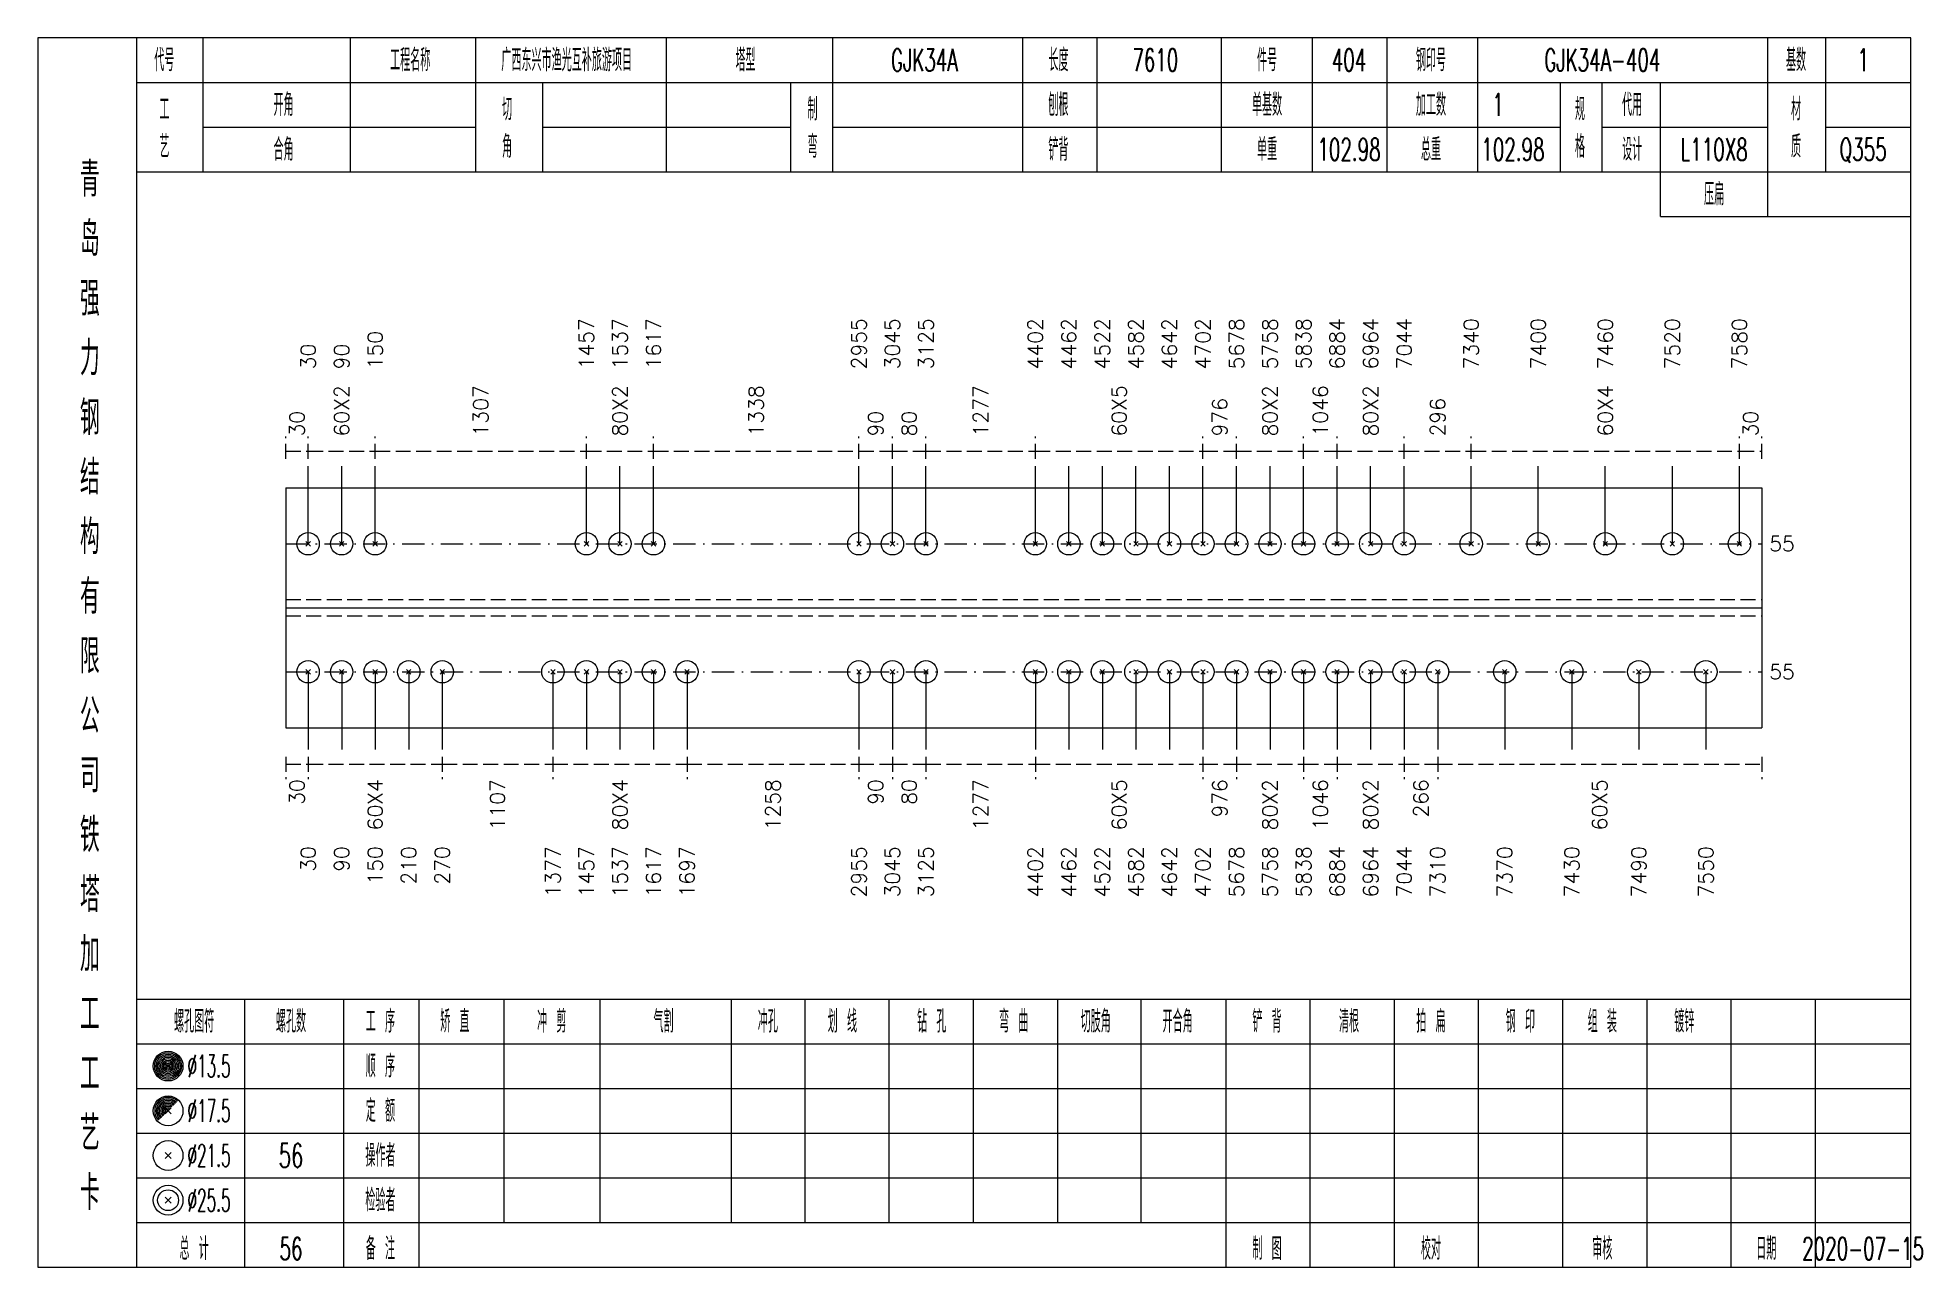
# Model space of a CAD drawing. Extents: x 0 to 2606, y -377 to 6479.
# Drawn here: x 0 to 252.9, y 5075 to 5240 of the extents above; entities that cross this region are included whole.
import ezdxf
from ezdxf.enums import TextEntityAlignment as Align

# ---------------------------------------------------------------- set-up
doc = ezdxf.new("R2010")
doc.units = 0
doc.header["$MEASUREMENT"] = 0
doc.linetypes.add('一点画线', pattern=[5.2, 3, -1, 0.2, -1])
doc.linetypes.add('虚线', pattern=[2.75, 2, -0.75])
doc.layers.get('0').update_dxf_attribs({"linetype": 'CONTINUOUS', "lineweight": 25})
doc.layers.add('1', color=7, linetype='CONTINUOUS', lineweight=25)
doc.layers.add('4', color=7, linetype='CONTINUOUS', lineweight=25)
doc.styles.get("Standard").update_dxf_attribs({"font": 'simplex.shx', "width": 0.7, "height": 3, "bigfont": 'gbhzfs.shx'})

msp = doc.modelspace()

# ---------------------------------------------------------------- texts
at = {"color": 7, "linetype": 'Continuous', "lineweight": 13}
for s, p in [('1457', (73.65, 5195.5)), ('1537', (78.15, 5195.5)), ('1617', (82.65, 5195.5)), ('2955', (110.22, 5195.5)), ('3045', (114.72, 5195.5)), ('3125', (119.22, 5195.5)), ('4402', (133.9, 5195.5)), ('4462', (138.4, 5195.5)), ('4522', (142.9, 5195.5)), ('4582', (147.4, 5195.5)), ('4642', (151.9, 5195.5)), ('4702', (156.4, 5195.5)), ('5678', (160.9, 5195.5)), ('5758', (165.4, 5195.5)), ('5838', (169.9, 5195.5)), ('6884', (174.4, 5195.5)), ('6964', (178.9, 5195.5)), ('7044', (183.4, 5195.5)), ('7340', (192.4, 5195.5)), ('7400', (201.4, 5195.5)), ('7460', (210.4, 5195.5)), ('7520', (219.4, 5195.5)), ('7580', (228.4, 5195.5)), ('30', (36.3, 5195.5)), ('90', (40.8, 5195.5)), ('150', (45.3, 5195.5))]:
    msp.add_text(s, height=2, rotation=90, dxfattribs=at).set_placement(p, align=Align.MIDDLE_LEFT)
at = {"color": 8, "linetype": 'Continuous', "lineweight": 9}
for s, p in [('60X2', (40.8, 5186.5)), ('1307', (59.47, 5186.5)), ('80X2', (78.15, 5186.5)), ('1338', (96.43, 5186.5)), ('1277', (126.56, 5186.5)), ('60X5', (145.15, 5186.5)), ('80X2', (165.4, 5186.5)), ('1046', (172.15, 5186.5)), ('80X2', (178.9, 5186.5)), ('60X4', (210.4, 5186.5)), ('976', (158.65, 5186.5)), ('296', (187.9, 5186.5)), ('30', (34.8, 5186.5)), ('90', (112.47, 5186.5)), ('80', (116.97, 5186.5)), ('30', (229.9, 5186.5))]:
    msp.add_text(s, height=2, rotation=90, dxfattribs=at).set_placement(p, align=Align.MIDDLE_LEFT)
at = {"color": 7, "linetype": 'Continuous', "lineweight": 13}
for p in [(232.4, 5172.09), (232.4, 5154.91)]:
    msp.add_text('55', height=2, dxfattribs=at).set_placement(p, align=Align.MIDDLE_LEFT)
at = {"color": 8, "linetype": 'Continuous', "lineweight": 9}
for s, p in [('30', (34.8, 5140.5)), ('60X4', (45.3, 5140.5)), ('1107', (61.72, 5140.5)), ('80X4', (78.15, 5140.5)), ('1258', (98.68, 5140.5)), ('90', (112.47, 5140.5)), ('80', (116.97, 5140.5)), ('1277', (126.56, 5140.5)), ('60X5', (145.15, 5140.5)), ('976', (158.65, 5140.5)), ('80X2', (165.4, 5140.5)), ('1046', (172.15, 5140.5)), ('80X2', (178.9, 5140.5)), ('266', (185.65, 5140.5)), ('60X5', (209.65, 5140.5))]:
    msp.add_text(s, height=2, rotation=90, dxfattribs=at).set_placement(p, align=Align.MIDDLE_RIGHT)
at = {"layer": '1', "color": 7, "linetype": 'Continuous', "lineweight": 13}
for s, p in [('30', (36.3, 5131.5)), ('90', (40.8, 5131.5)), ('150', (45.3, 5131.5)), ('210', (49.8, 5131.5)), ('270', (54.3, 5131.5)), ('1377', (69.15, 5131.5)), ('1457', (73.65, 5131.5)), ('1537', (78.15, 5131.5)), ('1617', (82.65, 5131.5)), ('1697', (87.15, 5131.5)), ('2955', (110.22, 5131.5)), ('3045', (114.72, 5131.5)), ('3125', (119.22, 5131.5)), ('4402', (133.9, 5131.5)), ('4462', (138.4, 5131.5)), ('4522', (142.9, 5131.5)), ('4582', (147.4, 5131.5)), ('4642', (151.9, 5131.5)), ('4702', (156.4, 5131.5)), ('5678', (160.9, 5131.5)), ('5758', (165.4, 5131.5)), ('5838', (169.9, 5131.5)), ('6884', (174.4, 5131.5)), ('6964', (178.9, 5131.5)), ('7044', (183.4, 5131.5)), ('7310', (187.9, 5131.5)), ('7370', (196.9, 5131.5)), ('7430', (205.9, 5131.5)), ('7490', (214.9, 5131.5)), ('7550', (223.9, 5131.5))]:
    msp.add_text(s, height=2, rotation=90, dxfattribs=at).set_placement(p, align=Align.MIDDLE_RIGHT)
at = {"layer": '4', "color": 1, "linetype": 'Continuous', "lineweight": 13}
for s, height, width, p in [('代号', 3, 0.6, (17, 5237)), ('工程名称', 3, 0.6, (50, 5237)), ('广西东兴市渔光互补旅游项目', 3, 0.6, (71, 5237)), ('塔型', 3, 0.6, (95, 5237)), ('长度', 3, 0.6, (137, 5237)), ('件号', 3, 0.6, (165, 5237)), ('钢印号', 3, 0.6, (187, 5237)), ('基数', 3, 0.6, (236, 5237)), ('GJK34A', 3, 0.6, (119, 5237)), ('7610', 3, 0.6, (150, 5237)), ('404', 3, 0.6, (176, 5237)), ('GJK34A-404', 3, 0.6, (210, 5237)), ('1', 3, 0.6, (245, 5237)), ('工', 3, 0.6, (17, 5230.4)), ('开角', 3, 0.6, (33, 5231)), ('切', 3, 0.6, (63, 5230.4)), ('制', 3, 0.6, (104, 5230.4)), ('刨根', 3, 0.6, (137, 5231)), ('单基数', 3, 0.6, (165, 5231)), ('加工数', 3, 0.6, (187, 5231)), ('1', 3, 0.6, (196, 5231)), ('规', 3, 0.6, (207, 5230.4)), ('代用', 3, 0.6, (214, 5231)), ('材', 3, 0.6, (236, 5230.4)), ('艺', 3, 0.6, (17, 5225.4)), ('合角', 3, 0.6, (33, 5225)), ('角', 3, 0.6, (63, 5225.4)), ('弯', 3, 0.6, (104, 5225.4)), ('铲背', 3, 0.6, (137, 5225)), ('单重', 3, 0.6, (165, 5225)), ('102.98', 3, 0.6, (176, 5225)), ('总重', 3, 0.6, (187, 5225)), ('102.98', 3, 0.6, (198, 5225)), ('格', 3, 0.6, (207, 5225.4)), ('设计', 3, 0.6, (214, 5225)), ('L110X8', 3, 0.6, (225, 5225)), ('质', 3, 0.6, (236, 5225.4)), ('Q355', 3, 0.6, (245, 5225)), ('青', 4.6, 0.8, (7, 5221)), ('压扁', 3, 0.6, (225, 5219)), ('岛', 4.6, 0.8, (7, 5213)), ('强', 4.6, 0.8, (7, 5205)), ('力', 4.6, 0.8, (7, 5197)), ('钢', 4.6, 0.8, (7, 5189)), ('结', 4.6, 0.8, (7, 5181)), ('构', 4.6, 0.8, (7, 5173)), ('有', 4.6, 0.8, (7, 5165)), ('限', 4.6, 0.8, (7, 5157)), ('公', 4.6, 0.8, (7, 5149)), ('司', 4.6, 0.8, (7, 5141)), ('铁', 4.6, 0.8, (7, 5133)), ('塔', 4.6, 0.8, (7, 5125)), ('加', 4.6, 0.8, (7, 5117)), ('工', 4.6, 0.8, (7, 5109)), ('螺孔图符', 3, 0.6, (21, 5108)), ('螺孔数', 3, 0.6, (34, 5108)), ('工 序', 3, 0.6, (46, 5108)), ('矫 直', 3, 0.6, (56, 5108)), ('冲 剪', 3, 0.6, (69, 5108)), ('气割', 3, 0.6, (84, 5108)), ('冲孔', 3, 0.6, (98, 5108)), ('划 线', 3, 0.6, (108, 5108)), ('钻 孔', 3, 0.6, (120, 5108)), ('弯 曲', 3, 0.6, (131, 5108)), ('切肢角', 3, 0.6, (142, 5108)), ('开合角', 3, 0.6, (153, 5108)), ('铲 背', 3, 0.6, (165, 5108)), ('清根', 3, 0.6, (176, 5108)), ('拍 扁', 3, 0.6, (187, 5108)), ('钢 印', 3, 0.6, (199, 5108)), ('组 装', 3, 0.6, (210, 5108)), ('镀锌', 3, 0.6, (221, 5108)), ('工', 4.6, 0.8, (7, 5101)), ('%%C13.5', 3, 0.5, (23, 5102)), ('顺 序', 3, 0.6, (46, 5102)), ('%%C17.5', 3, 0.5, (23, 5096)), ('定 额', 3, 0.6, (46, 5096)), ('艺', 4.6, 0.8, (7, 5093)), ('操作者', 3, 0.6, (46, 5090)), ('%%C21.5', 3, 0.5, (23, 5090)), ('56', 3.2, 0.6, (34, 5090)), ('卡', 4.6, 0.8, (7, 5085)), ('%%C25.5', 3, 0.5, (23, 5084)), ('检验者', 3, 0.6, (46, 5084)), ('总 计', 3, 0.6, (21, 5077.5)), ('备 注', 3, 0.6, (46, 5077.5)), ('制 图', 3, 0.6, (165, 5077.5)), ('校对', 3, 0.6, (187, 5077.5)), ('审核', 3, 0.6, (210, 5077.5)), ('日期', 3, 0.6, (232, 5077.5)), ('56', 3, 0.6, (34, 5077.5)), ('2020-07-15', 3, 0.6, (245, 5077.5))]:
    msp.add_text(s, height=height, dxfattribs=dict(at, width=width)).set_placement(p, align=Align.MIDDLE_CENTER)

# ---------------------------------------------------------------- linework, layer by layer
at = {"color": 8, "linetype": '虚线', "lineweight": 9}
for p, q in [((33.3, 5183.5), (33.3, 5186.5)), ((36.3, 5183.5), (36.3, 5186.5)), ((36.3, 5183.5), (36.3, 5186.5)), ((45.3, 5183.5), (45.3, 5186.5)), ((45.3, 5183.5), (45.3, 5186.5)), ((73.65, 5183.5), (73.65, 5186.5)), ((73.65, 5183.5), (73.65, 5186.5)), ((82.65, 5183.5), (82.65, 5186.5)), ((82.65, 5183.5), (82.65, 5186.5)), ((110.22, 5183.5), (110.22, 5186.5)), ((110.22, 5183.5), (110.22, 5186.5)), ((114.72, 5183.5), (114.72, 5186.5)), ((114.72, 5183.5), (114.72, 5186.5)), ((119.22, 5183.5), (119.22, 5186.5)), ((119.22, 5183.5), (119.22, 5186.5)), ((133.9, 5183.5), (133.9, 5186.5)), ((133.9, 5183.5), (133.9, 5186.5)), ((156.4, 5183.5), (156.4, 5186.5)), ((156.4, 5183.5), (156.4, 5186.5)), ((160.9, 5183.5), (160.9, 5186.5)), ((160.9, 5183.5), (160.9, 5186.5)), ((169.9, 5183.5), (169.9, 5186.5)), ((169.9, 5183.5), (169.9, 5186.5)), ((174.4, 5183.5), (174.4, 5186.5)), ((174.4, 5183.5), (174.4, 5186.5)), ((183.4, 5183.5), (183.4, 5186.5)), ((183.4, 5183.5), (183.4, 5186.5)), ((192.4, 5183.5), (192.4, 5186.5)), ((192.4, 5183.5), (192.4, 5186.5)), ((228.4, 5183.5), (228.4, 5186.5)), ((228.4, 5183.5), (228.4, 5186.5)), ((231.4, 5183.5), (231.4, 5186.5)), ((33.3, 5184.5), (36.3, 5184.5)), ((36.3, 5184.5), (45.3, 5184.5)), ((45.3, 5184.5), (73.65, 5184.5)), ((73.65, 5184.5), (82.65, 5184.5)), ((82.65, 5184.5), (110.22, 5184.5)), ((110.22, 5184.5), (114.72, 5184.5)), ((114.72, 5184.5), (119.22, 5184.5)), ((119.22, 5184.5), (133.9, 5184.5)), ((133.9, 5184.5), (156.4, 5184.5)), ((156.4, 5184.5), (160.9, 5184.5)), ((160.9, 5184.5), (169.9, 5184.5)), ((169.9, 5184.5), (174.4, 5184.5)), ((174.4, 5184.5), (183.4, 5184.5)), ((183.4, 5184.5), (192.4, 5184.5)), ((192.4, 5184.5), (228.4, 5184.5)), ((228.4, 5184.5), (231.4, 5184.5)), ((33.3, 5143.5), (33.3, 5140.5)), ((33.3, 5142.5), (36.3, 5142.5)), ((36.3, 5143.5), (36.3, 5140.5)), ((36.3, 5143.5), (36.3, 5140.5)), ((36.3, 5142.5), (54.3, 5142.5)), ((54.3, 5143.5), (54.3, 5140.5)), ((54.3, 5143.5), (54.3, 5140.5)), ((54.3, 5142.5), (69.15, 5142.5)), ((69.15, 5143.5), (69.15, 5140.5)), ((69.15, 5143.5), (69.15, 5140.5)), ((69.15, 5142.5), (87.15, 5142.5)), ((87.15, 5143.5), (87.15, 5140.5)), ((87.15, 5143.5), (87.15, 5140.5)), ((87.15, 5142.5), (110.22, 5142.5)), ((110.22, 5143.5), (110.22, 5140.5)), ((110.22, 5143.5), (110.22, 5140.5)), ((110.22, 5142.5), (114.72, 5142.5)), ((114.72, 5143.5), (114.72, 5140.5)), ((114.72, 5143.5), (114.72, 5140.5)), ((114.72, 5142.5), (119.22, 5142.5)), ((119.22, 5143.5), (119.22, 5140.5)), ((119.22, 5143.5), (119.22, 5140.5)), ((119.22, 5142.5), (133.9, 5142.5)), ((133.9, 5143.5), (133.9, 5140.5)), ((133.9, 5143.5), (133.9, 5140.5)), ((133.9, 5142.5), (156.4, 5142.5)), ((156.4, 5143.5), (156.4, 5140.5)), ((156.4, 5143.5), (156.4, 5140.5)), ((156.4, 5142.5), (160.9, 5142.5)), ((160.9, 5143.5), (160.9, 5140.5)), ((160.9, 5143.5), (160.9, 5140.5)), ((160.9, 5142.5), (169.9, 5142.5)), ((169.9, 5143.5), (169.9, 5140.5)), ((169.9, 5143.5), (169.9, 5140.5)), ((169.9, 5142.5), (174.4, 5142.5)), ((174.4, 5143.5), (174.4, 5140.5)), ((174.4, 5143.5), (174.4, 5140.5)), ((174.4, 5142.5), (183.4, 5142.5)), ((183.4, 5143.5), (183.4, 5140.5)), ((183.4, 5143.5), (183.4, 5140.5)), ((183.4, 5142.5), (187.9, 5142.5)), ((187.9, 5143.5), (187.9, 5140.5)), ((187.9, 5143.5), (187.9, 5140.5)), ((187.9, 5142.5), (231.4, 5142.5)), ((231.4, 5143.5), (231.4, 5140.5))]:
    msp.add_line(p, q, dxfattribs=at)
at = {"color": 7, "linetype": 'Continuous', "lineweight": 13}
for p, q in [((36.3, 5172.09), (36.3, 5182.5)), ((40.8, 5172.09), (40.8, 5182.5)), ((45.3, 5172.09), (45.3, 5182.5)), ((73.65, 5172.09), (73.65, 5182.5)), ((78.15, 5172.09), (78.15, 5182.5)), ((82.65, 5172.09), (82.65, 5182.5)), ((110.22, 5172.09), (110.22, 5182.5)), ((114.72, 5172.09), (114.72, 5182.5)), ((119.22, 5172.09), (119.22, 5182.5)), ((133.9, 5172.09), (133.9, 5182.5)), ((138.4, 5172.09), (138.4, 5182.5)), ((142.9, 5172.09), (142.9, 5182.5)), ((147.4, 5172.09), (147.4, 5182.5)), ((151.9, 5172.09), (151.9, 5182.5)), ((156.4, 5172.09), (156.4, 5182.5)), ((160.9, 5172.09), (160.9, 5182.5)), ((165.4, 5172.09), (165.4, 5182.5)), ((169.9, 5172.09), (169.9, 5182.5)), ((174.4, 5172.09), (174.4, 5182.5)), ((178.9, 5172.09), (178.9, 5182.5)), ((183.4, 5172.09), (183.4, 5182.5)), ((192.4, 5172.09), (192.4, 5182.5)), ((201.4, 5172.09), (201.4, 5182.5)), ((210.4, 5172.09), (210.4, 5182.5)), ((219.4, 5172.09), (219.4, 5182.5)), ((228.4, 5172.09), (228.4, 5182.5)), ((36, 5171.79), (36.6, 5172.39)), ((36.6, 5171.79), (36, 5172.39)), ((40.5, 5171.79), (41.1, 5172.39)), ((41.1, 5171.79), (40.5, 5172.39)), ((45, 5171.79), (45.6, 5172.39)), ((45.6, 5171.79), (45, 5172.39)), ((73.35, 5171.79), (73.95, 5172.39)), ((73.95, 5171.79), (73.35, 5172.39)), ((77.85, 5171.79), (78.45, 5172.39)), ((78.45, 5171.79), (77.85, 5172.39)), ((82.35, 5171.79), (82.95, 5172.39)), ((82.95, 5171.79), (82.35, 5172.39)), ((109.92, 5171.79), (110.52, 5172.39)), ((110.52, 5171.79), (109.92, 5172.39)), ((114.42, 5171.79), (115.02, 5172.39)), ((115.02, 5171.79), (114.42, 5172.39)), ((118.92, 5171.79), (119.52, 5172.39)), ((119.52, 5171.79), (118.92, 5172.39)), ((133.6, 5171.79), (134.2, 5172.39)), ((134.2, 5171.79), (133.6, 5172.39)), ((138.1, 5171.79), (138.7, 5172.39)), ((138.7, 5171.79), (138.1, 5172.39)), ((142.6, 5171.79), (143.2, 5172.39)), ((143.2, 5171.79), (142.6, 5172.39)), ((147.1, 5171.79), (147.7, 5172.39)), ((147.7, 5171.79), (147.1, 5172.39)), ((151.6, 5171.79), (152.2, 5172.39)), ((152.2, 5171.79), (151.6, 5172.39)), ((156.1, 5171.79), (156.7, 5172.39)), ((156.7, 5171.79), (156.1, 5172.39)), ((160.6, 5171.79), (161.2, 5172.39)), ((161.2, 5171.79), (160.6, 5172.39)), ((165.1, 5171.79), (165.7, 5172.39)), ((165.7, 5171.79), (165.1, 5172.39)), ((169.6, 5171.79), (170.2, 5172.39)), ((170.2, 5171.79), (169.6, 5172.39)), ((174.1, 5171.79), (174.7, 5172.39)), ((174.7, 5171.79), (174.1, 5172.39)), ((178.6, 5171.79), (179.2, 5172.39)), ((179.2, 5171.79), (178.6, 5172.39)), ((183.1, 5171.79), (183.7, 5172.39)), ((183.7, 5171.79), (183.1, 5172.39)), ((192.1, 5171.79), (192.7, 5172.39)), ((192.7, 5171.79), (192.1, 5172.39)), ((201.1, 5171.79), (201.7, 5172.39)), ((201.7, 5171.79), (201.1, 5172.39)), ((210.1, 5171.79), (210.7, 5172.39)), ((210.7, 5171.79), (210.1, 5172.39)), ((219.1, 5171.79), (219.7, 5172.39)), ((219.7, 5171.79), (219.1, 5172.39)), ((228.1, 5171.79), (228.7, 5172.39)), ((228.7, 5171.79), (228.1, 5172.39)), ((36.3, 5154.91), (36.3, 5144.5)), ((40.8, 5154.91), (40.8, 5144.5)), ((45.3, 5154.91), (45.3, 5144.5)), ((49.8, 5154.91), (49.8, 5144.5)), ((54.3, 5154.91), (54.3, 5144.5)), ((69.15, 5154.91), (69.15, 5144.5)), ((73.65, 5154.91), (73.65, 5144.5)), ((78.15, 5154.91), (78.15, 5144.5)), ((82.65, 5154.91), (82.65, 5144.5)), ((87.15, 5154.91), (87.15, 5144.5)), ((110.22, 5154.91), (110.22, 5144.5)), ((114.72, 5154.91), (114.72, 5144.5)), ((119.22, 5154.91), (119.22, 5144.5)), ((133.9, 5154.91), (133.9, 5144.5)), ((138.4, 5154.91), (138.4, 5144.5)), ((142.9, 5154.91), (142.9, 5144.5)), ((147.4, 5154.91), (147.4, 5144.5)), ((151.9, 5154.91), (151.9, 5144.5)), ((156.4, 5154.91), (156.4, 5144.5)), ((160.9, 5154.91), (160.9, 5144.5)), ((165.4, 5154.91), (165.4, 5144.5)), ((169.9, 5154.91), (169.9, 5144.5)), ((174.4, 5154.91), (174.4, 5144.5)), ((178.9, 5154.91), (178.9, 5144.5)), ((183.4, 5154.91), (183.4, 5144.5)), ((187.9, 5154.91), (187.9, 5144.5)), ((196.9, 5154.91), (196.9, 5144.5)), ((205.9, 5154.91), (205.9, 5144.5)), ((214.9, 5154.91), (214.9, 5144.5)), ((223.9, 5154.91), (223.9, 5144.5))]:
    msp.add_line(p, q, dxfattribs=at)
at = {"color": 7, "linetype": 'Continuous', "lineweight": 18}
for p, q in [((33.3, 5179.59), (33.3, 5147.41)), ((33.3, 5179.59), (231.4, 5179.59)), ((231.4, 5179.59), (231.4, 5147.41)), ((33.3, 5163.5), (231.4, 5163.5))]:
    msp.add_line(p, q, dxfattribs=at)
at = {"color": 3, "linetype": '一点画线', "lineweight": 13}
for p, q in [((33.3, 5172.09), (231.4, 5172.09)), ((33.3, 5154.91), (231.4, 5154.91))]:
    msp.add_line(p, q, dxfattribs=at)
at = {"color": 1, "linetype": '虚线', "lineweight": 18}
for p, q in [((33.3, 5164.59), (231.4, 5164.59)), ((33.3, 5162.41), (231.4, 5162.41))]:
    msp.add_line(p, q, dxfattribs=at)
at = {"color": 7, "linetype": 'Continuous', "lineweight": 13}
for centre in [(36.3, 5172.09), (40.8, 5172.09), (45.3, 5172.09), (73.65, 5172.09), (78.15, 5172.09), (82.65, 5172.09), (110.22, 5172.09), (114.72, 5172.09), (119.22, 5172.09), (133.9, 5172.09), (138.4, 5172.09), (142.9, 5172.09), (147.4, 5172.09), (151.9, 5172.09), (156.4, 5172.09), (160.9, 5172.09), (165.4, 5172.09), (169.9, 5172.09), (174.4, 5172.09), (178.9, 5172.09), (183.4, 5172.09), (192.4, 5172.09), (201.4, 5172.09), (210.4, 5172.09), (219.4, 5172.09), (228.4, 5172.09)]:
    msp.add_circle(centre, 1.5, dxfattribs=at)
at = {"layer": '1', "color": 7, "linetype": 'Continuous', "lineweight": 13}
for p, q in [((36, 5154.61), (36.6, 5155.21)), ((36.6, 5154.61), (36, 5155.21)), ((40.5, 5154.61), (41.1, 5155.21)), ((41.1, 5154.61), (40.5, 5155.21)), ((45, 5154.61), (45.6, 5155.21)), ((45.6, 5154.61), (45, 5155.21)), ((49.5, 5154.61), (50.1, 5155.21)), ((50.1, 5154.61), (49.5, 5155.21)), ((54, 5154.61), (54.6, 5155.21)), ((54.6, 5154.61), (54, 5155.21)), ((68.85, 5154.61), (69.45, 5155.21)), ((69.45, 5154.61), (68.85, 5155.21)), ((73.35, 5154.61), (73.95, 5155.21)), ((73.95, 5154.61), (73.35, 5155.21)), ((77.85, 5154.61), (78.45, 5155.21)), ((78.45, 5154.61), (77.85, 5155.21)), ((82.35, 5154.61), (82.95, 5155.21)), ((82.95, 5154.61), (82.35, 5155.21)), ((86.85, 5154.61), (87.45, 5155.21)), ((87.45, 5154.61), (86.85, 5155.21)), ((109.92, 5154.61), (110.52, 5155.21)), ((110.52, 5154.61), (109.92, 5155.21)), ((114.42, 5154.61), (115.02, 5155.21)), ((115.02, 5154.61), (114.42, 5155.21)), ((118.92, 5154.61), (119.52, 5155.21)), ((119.52, 5154.61), (118.92, 5155.21)), ((133.6, 5154.61), (134.2, 5155.21)), ((134.2, 5154.61), (133.6, 5155.21)), ((138.1, 5154.61), (138.7, 5155.21)), ((138.7, 5154.61), (138.1, 5155.21)), ((142.6, 5154.61), (143.2, 5155.21)), ((143.2, 5154.61), (142.6, 5155.21)), ((147.1, 5154.61), (147.7, 5155.21)), ((147.7, 5154.61), (147.1, 5155.21)), ((151.6, 5154.61), (152.2, 5155.21)), ((152.2, 5154.61), (151.6, 5155.21)), ((156.1, 5154.61), (156.7, 5155.21)), ((156.7, 5154.61), (156.1, 5155.21)), ((160.6, 5154.61), (161.2, 5155.21)), ((161.2, 5154.61), (160.6, 5155.21)), ((165.1, 5154.61), (165.7, 5155.21)), ((165.7, 5154.61), (165.1, 5155.21)), ((169.6, 5154.61), (170.2, 5155.21)), ((170.2, 5154.61), (169.6, 5155.21)), ((174.1, 5154.61), (174.7, 5155.21)), ((174.7, 5154.61), (174.1, 5155.21)), ((178.6, 5154.61), (179.2, 5155.21)), ((179.2, 5154.61), (178.6, 5155.21)), ((183.1, 5154.61), (183.7, 5155.21)), ((183.7, 5154.61), (183.1, 5155.21)), ((187.6, 5154.61), (188.2, 5155.21)), ((188.2, 5154.61), (187.6, 5155.21)), ((196.6, 5154.61), (197.2, 5155.21)), ((197.2, 5154.61), (196.6, 5155.21)), ((205.6, 5154.61), (206.2, 5155.21)), ((206.2, 5154.61), (205.6, 5155.21)), ((214.6, 5154.61), (215.2, 5155.21)), ((215.2, 5154.61), (214.6, 5155.21)), ((223.6, 5154.61), (224.2, 5155.21)), ((224.2, 5154.61), (223.6, 5155.21))]:
    msp.add_line(p, q, dxfattribs=at)
at = {"layer": '1', "color": 7, "linetype": 'Continuous', "lineweight": 18}
msp.add_line((33.3, 5147.41), (231.4, 5147.41), dxfattribs=at)
at = {"layer": '1', "color": 7, "linetype": 'Continuous', "lineweight": 13}
for centre in [(36.3, 5154.91), (40.8, 5154.91), (45.3, 5154.91), (49.8, 5154.91), (54.3, 5154.91), (69.15, 5154.91), (73.65, 5154.91), (78.15, 5154.91), (82.65, 5154.91), (87.15, 5154.91), (110.22, 5154.91), (114.72, 5154.91), (119.22, 5154.91), (133.9, 5154.91), (138.4, 5154.91), (142.9, 5154.91), (147.4, 5154.91), (151.9, 5154.91), (156.4, 5154.91), (160.9, 5154.91), (165.4, 5154.91), (169.9, 5154.91), (174.4, 5154.91), (178.9, 5154.91), (183.4, 5154.91), (187.9, 5154.91), (196.9, 5154.91), (205.9, 5154.91), (214.9, 5154.91), (223.9, 5154.91)]:
    msp.add_circle(centre, 1.5, dxfattribs=at)
at = {"layer": '4', "color": 1, "linetype": 'Continuous', "lineweight": 18}
for p, q in [((13.3, 5075), (13.3, 5240)), ((22.2, 5222), (22.2, 5240)), ((42, 5222), (42, 5240)), ((58.8, 5222), (58.8, 5240)), ((84.4, 5222), (84.4, 5240)), ((106.7, 5222), (106.7, 5240)), ((132.2, 5222), (132.2, 5240)), ((142.2, 5222), (142.2, 5240)), ((158.9, 5222), (158.9, 5240)), ((171.1, 5222), (171.1, 5240)), ((181.1, 5222), (181.1, 5240)), ((193.3, 5222), (193.3, 5240)), ((232.2, 5216), (232.2, 5240)), ((240, 5222), (240, 5240)), ((13.3, 5234), (251.4, 5234)), ((67.8, 5222), (67.8, 5234)), ((101.1, 5222), (101.1, 5234)), ((204.4, 5222), (204.4, 5234)), ((210, 5222), (210, 5234)), ((217.8, 5216), (217.8, 5234)), ((22.2, 5228), (58.8, 5228)), ((67.8, 5228), (101.1, 5228)), ((106.7, 5228), (204.4, 5228)), ((210, 5228), (232.2, 5228)), ((240, 5228), (251.4, 5228)), ((13.3, 5222), (251.4, 5222)), ((217.8, 5216), (251.4, 5216)), ((13.3, 5111), (251.4, 5111)), ((27.8, 5075), (27.8, 5111)), ((41.1, 5075), (41.1, 5111)), ((51.2, 5075), (51.2, 5111)), ((62.6, 5081), (62.6, 5111)), ((75.5, 5081), (75.5, 5111)), ((93.1, 5081), (93.1, 5111)), ((103, 5081), (103, 5111)), ((114.3, 5081), (114.3, 5111)), ((125.6, 5081), (125.6, 5111)), ((136.9, 5081), (136.9, 5111)), ((148.1, 5081), (148.1, 5111)), ((159.5, 5081), (159.5, 5111)), ((170.8, 5081), (170.8, 5111)), ((182.1, 5081), (182.1, 5111)), ((193.4, 5081), (193.4, 5111)), ((204.7, 5081), (204.7, 5111)), ((216, 5081), (216, 5111)), ((227.3, 5081), (227.3, 5111)), ((238.6, 5081), (238.6, 5111)), ((13.3, 5105), (251.4, 5105)), ((13.3, 5099), (251.4, 5099)), ((13.3, 5093), (251.4, 5093)), ((13.3, 5087), (251.4, 5087)), ((13.3, 5081), (251.4, 5081)), ((159.5, 5075), (159.5, 5081)), ((170.8, 5075), (170.8, 5081)), ((182.1, 5075), (182.1, 5081)), ((193.4, 5075), (193.4, 5081)), ((204.7, 5075), (204.7, 5081)), ((216, 5075), (216, 5081)), ((227.3, 5075), (227.3, 5081)), ((238.6, 5075), (238.6, 5081))]:
    msp.add_line(p, q, dxfattribs=at)
at = {"layer": '4', "color": 7, "linetype": 'Continuous', "lineweight": 13}
for p, q in [((17.3, 5101.8), (17.7, 5102.2)), ((17.7, 5101.8), (17.3, 5102.2)), ((17.1, 5089.6), (17.9, 5090.4)), ((17.9, 5089.6), (17.1, 5090.4)), ((17.1, 5083.6), (17.9, 5084.4)), ((17.9, 5083.6), (17.1, 5084.4))]:
    msp.add_line(p, q, dxfattribs=at)
at = {"layer": '4', "color": 7, "linetype": 'Continuous', "lineweight": 0}
for p, q in [((17.1, 5095.6), (17.9, 5096.4)), ((17.1, 5096.4), (17.9, 5095.6))]:
    msp.add_line(p, q, dxfattribs=at)
at = {"layer": '4', "color": 1, "linetype": 'Continuous', "lineweight": 18}
msp.add_lwpolyline([(0, 5240), (0, 5075), (251.4, 5075), (251.4, 5240)], close=True, dxfattribs=at)
at = {"layer": '4', "color": 7, "linetype": 'Continuous', "lineweight": 13}
for centre, radius in [((17.5, 5102), 2), ((17.5, 5102), 1.8), ((17.5, 5102), 1.6), ((17.5, 5102), 1.4), ((17.5, 5102), 1.2), ((17.5, 5102), 1), ((17.5, 5102), 0.8), ((17.5, 5102), 0.6), ((17.5, 5102), 0.4), ((17.5, 5102), 0.2), ((17.5, 5096), 2), ((17.5, 5090), 2), ((17.5, 5084), 2), ((17.5, 5084), 1.4)]:
    msp.add_circle(centre, radius, dxfattribs=at)
for radius in [1.8, 1.6, 1.4, 1.2, 1, 0.8, 0.6, 0.4, 0.2]:
    msp.add_arc((17.5, 5096), radius, 45, 225, dxfattribs=at)

msp.set_redraw_order([(e.dxf.handle, doc.entitydb.next_handle()) for e in msp.query("TEXT MTEXT ATTDEF DIMENSION ARC_DIMENSION")])  # texts and dimensions are drawn at this point

doc.saveas('drawing.dxf')
